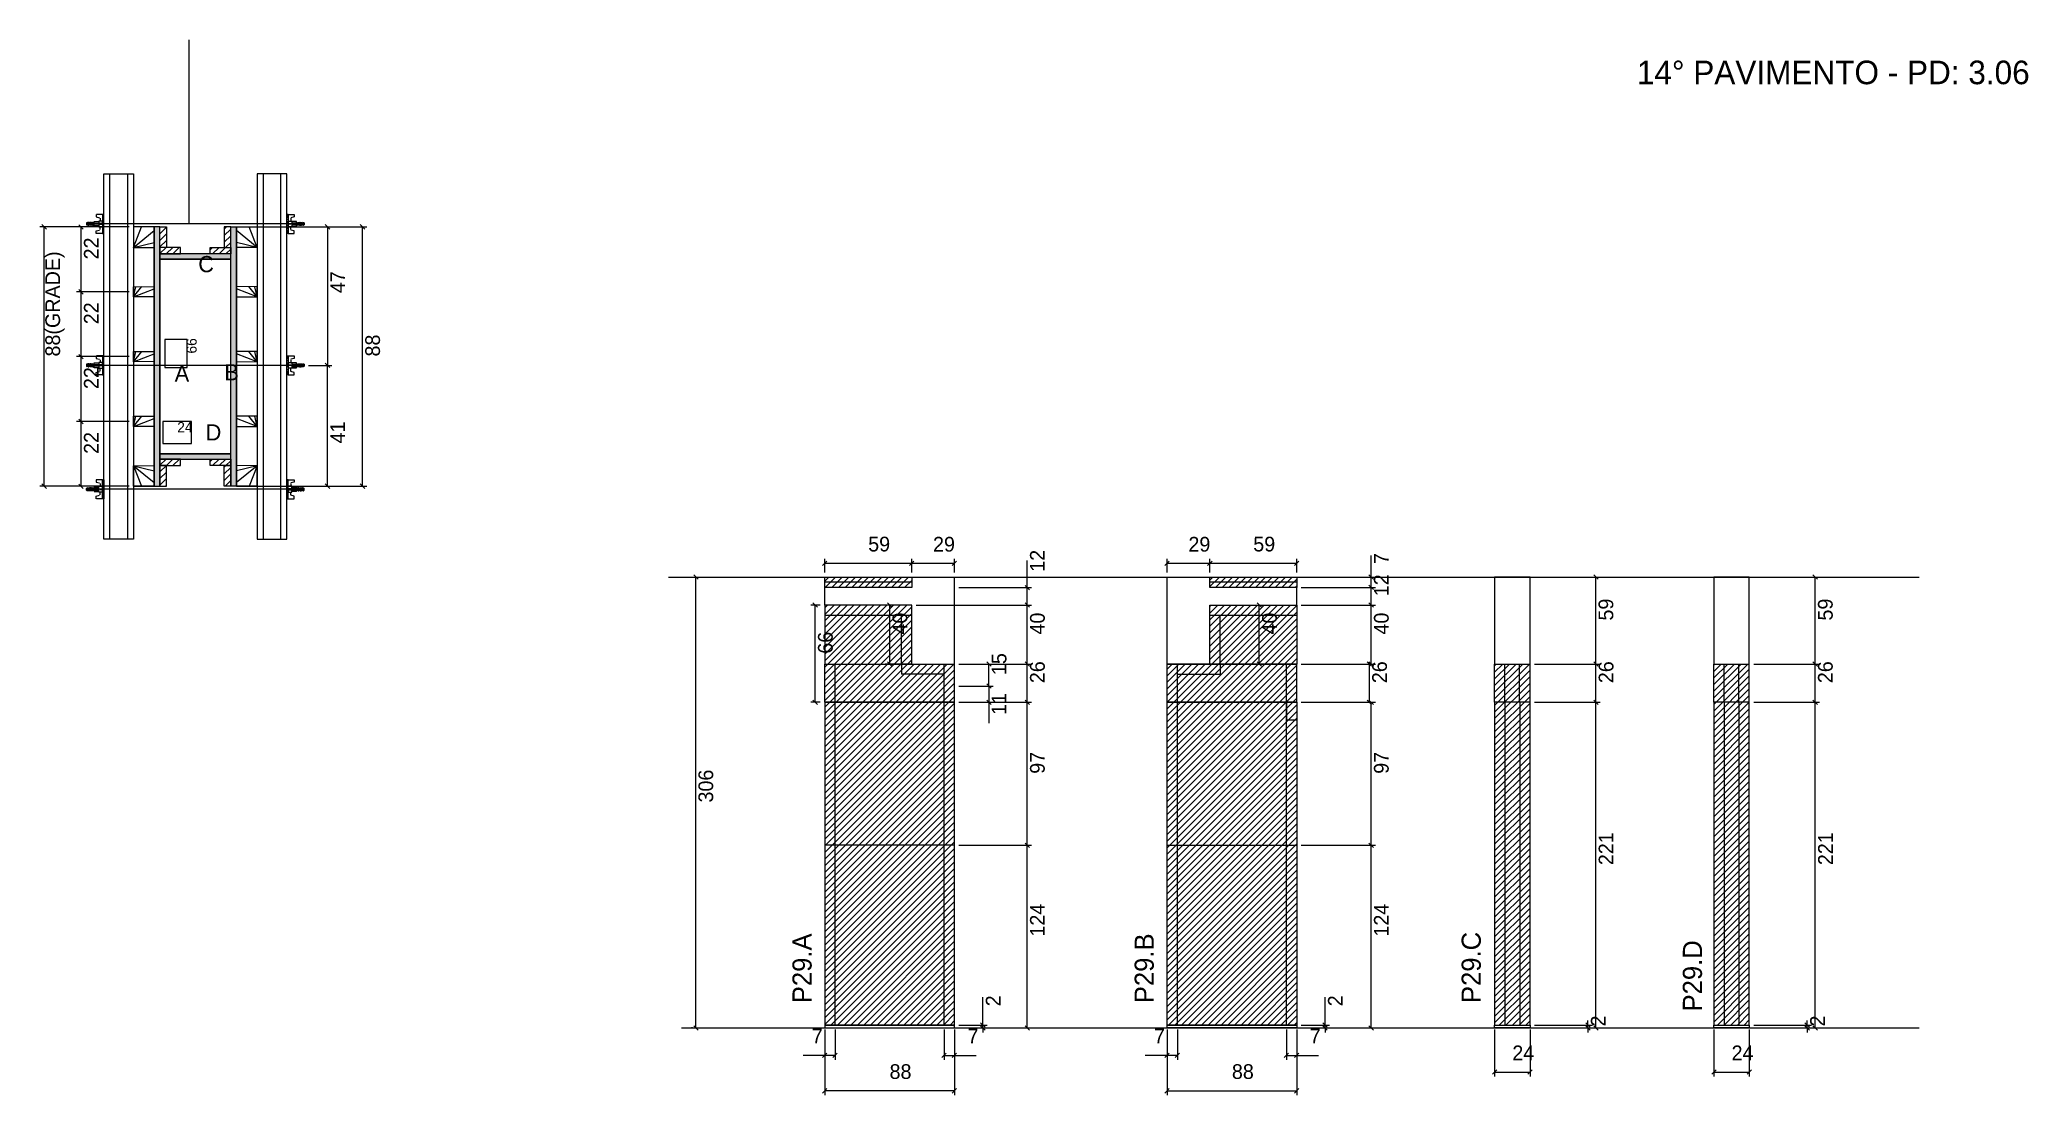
# Model space of a CAD drawing. Header units: metres. Extents: x 5769 to 7118, y 2796 to 3513.
import ezdxf

# ---------------------------------------------------------------- set-up
doc = ezdxf.new("R2010")
doc.units = ezdxf.units.M
for name, color, linetype in [('CHAPA', 7, 'Continuous'), ('COTA', 7, 'Continuous'), ('Hachura', 7, 'Continuous'), ('Madeira', 7, 'Continuous'), ('NIVEL 2° PAV.', 7, 'Continuous'), ('NOMENCLATURA', 7, 'Continuous'), ('Nível', 7, 'Continuous'), ('Painéis', 7, 'Continuous'), ('Perfil Metálico', 7, 'Continuous'), ('SARR_2.2x7', 7, 'Continuous'), ('SARRAFO', 7, 'Continuous'), ('Texto Seção', 7, 'Continuous'), ('TEXTO_GERAL', 7, 'Continuous')]:
    doc.layers.add(name, color=color, linetype=linetype)

msp = doc.modelspace()

# ---------------------------------------------------------------- texts
at = {"layer": 'COTA', "color": 241, "lineweight": 25}
for s, p in [('22', (5808.9, 3363.5)), ('88(GRADE)', (5782.7, 3297.6)), ('47', (5976.1, 3340.6)), ('22', (5808.9, 3319.5)), ('88', (5999.8, 3297.6)), ('22', (5808.9, 3275.5)), ('41', (5976.1, 3238.6)), ('22', (5808.9, 3231.5))]:
    msp.add_text(s, height=10, rotation=90, dxfattribs=at).set_placement(p)
at = {"layer": 'COTA', "color": 1, "lineweight": 25}
msp.add_text('66', height=7, rotation=90, dxfattribs=at).set_placement((5875.4, 3299.6))
msp.add_text('24', height=7, dxfattribs=at).set_placement((5862.2, 3246.1))
at = {"layer": 'COTA', "color": 240, "lineweight": 25}
for s, p in [('59', (6331.1, 3165.3)), ('29', (6375.1, 3165.2)), ('29', (6548.4, 3165.2)), ('59', (6592.4, 3165.3)), ('7', (6292.8, 2831.4)), ('7', (6398.5, 2831.4)), ('7', (6525, 2831.4)), ('7', (6630.7, 2831.4)), ('24', (6768.2, 2820)), ('24', (6917, 2820)), ('88', (6345.6, 2807.3)), ('88', (6577.9, 2807.3))]:
    msp.add_text(s, height=10, dxfattribs=at).set_placement(p)
for s, p in [('12', (6450.9, 3151.5)), ('7', (6684.3, 3156.7)), ('12', (6684.3, 3134.9)), ('59', (6836.7, 3118.4)), ('59', (6985.6, 3118.4)), ('40', (6357.6, 3108.9)), ('40', (6450.9, 3108.9)), ('40', (6608.4, 3108.9)), ('40', (6684.3, 3108.9)), ('66', (6307, 3095.9)), ('97', (6450.9, 3014.4)), ('97', (6684.3, 3014.4)), ('221', (6836.8, 2952.4)), ('221', (6985.7, 2952.4)), ('124', (6450.9, 2903.9)), ('124', (6684.3, 2903.9)), ('2', (6420.9, 2856.6)), ('2', (6653.1, 2856.6)), ('2', (6831.5, 2842.9)), ('2', (6980.3, 2842.9))]:
    msp.add_text(s, height=10, rotation=90, dxfattribs=at).set_placement(p)
at = {"layer": 'NIVEL 2° PAV.', "color": 240, "lineweight": 25}
msp.add_text('306', height=10, rotation=90, dxfattribs=at).set_placement((6225.9, 2994.9))
at = {"layer": 'NOMENCLATURA', "color": 2, "lineweight": 25}
msp.add_text('14° PAVIMENTO - PD: 3.06', height=16, dxfattribs=at).set_placement((6852.7, 3482.4))
at = {"layer": 'Painéis', "color": 240, "lineweight": 25}
for s, p in [('15', (6424.9, 3081.4)), ('26', (6450.9, 3075.9)), ('26', (6683.1, 3075.9)), ('26', (6836.8, 3075.9)), ('26', (6985.6, 3075.9)), ('11', (6424.9, 3054.3))]:
    msp.add_text(s, height=10, rotation=90, dxfattribs=at).set_placement(p)
at = {"layer": 'Texto Seção', "color": 7, "lineweight": 15}
for s, p in [('P29.A', (6292.7, 2858.7)), ('P29.B', (6524.9, 2858.7)), ('P29.C', (6746.8, 2858.8)), ('P29.D', (6896.9, 2853.1))]:
    msp.add_text(s, height=13, rotation=90, dxfattribs=at).set_placement(p)
at = {"layer": 'TEXTO_GERAL', "color": 7, "lineweight": 25}
for s, p in [('C', (5876.5, 3354.8)), ('A', (5860.5, 3280.6)), ('B', (5894.2, 3281.4)), ('D', (5881.5, 3240.6))]:
    msp.add_text(s, height=11, dxfattribs=at).set_placement(p)

# ---------------------------------------------------------------- hatches: boundary and pattern name
at = {"layer": 'COTA'}
h = msp.add_hatch(dxfattribs=at)
h.set_pattern_fill('AR-CONC')
h.paths.add_polyline_path([(6756.2, 3088.9), (6780.2, 3088.9), (6780.2, 3147.9), (6756.2, 3147.9), (6756.2, 3088.9)])
h = msp.add_hatch(dxfattribs=at)
h.set_pattern_fill('AR-CONC')
h.paths.add_polyline_path([(6905, 3088.9), (6929, 3088.9), (6929, 3147.9), (6905, 3147.9), (6905, 3088.9)])
at = {"layer": 'Hachura'}
h = msp.add_hatch(color=7, dxfattribs=at)
h.dxf.hatch_style = 1
h.paths.add_polyline_path([(5850.5, 3385.6), (5846.5, 3385.6), (5846.5, 3209.6), (5850.5, 3209.6), (5850.5, 3385.6)])
h = msp.add_hatch(dxfattribs=at)
h.set_pattern_fill('ANSI31')
h.paths.add_polyline_path([(5850.5, 3371.6), (5854.9, 3371.6), (5854.9, 3385.6), (5850.5, 3385.6), (5850.5, 3371.6)])
h = msp.add_hatch(dxfattribs=at)
h.set_pattern_fill('ANSI31')
h.paths.add_polyline_path([(5898.5, 3371.6), (5894.1, 3371.6), (5894.1, 3385.6), (5898.5, 3385.6), (5898.5, 3371.6)])
h = msp.add_hatch(color=7, dxfattribs=at)
h.dxf.hatch_style = 1
h.paths.add_polyline_path([(5898.5, 3385.6), (5902.5, 3385.6), (5902.5, 3209.6), (5898.5, 3209.6), (5898.5, 3385.6)])
h = msp.add_hatch(dxfattribs=at)
h.set_pattern_fill('ANSI31')
h.paths.add_polyline_path([(5850.5, 3367.2), (5850.5, 3371.6), (5864.5, 3371.6), (5864.5, 3367.2), (5850.5, 3367.2)])
h = msp.add_hatch(color=7, dxfattribs=at)
h.dxf.hatch_style = 1
h.paths.add_polyline_path([(5898.5, 3363.6), (5898.5, 3367.2), (5850.5, 3367.2), (5850.5, 3363.6), (5898.5, 3363.6)])
h = msp.add_hatch(color=7, dxfattribs=at)
h.dxf.hatch_style = 1
h.paths.add_polyline_path([(5898.5, 3363.6), (5898.5, 3367.2), (5850.5, 3367.2), (5850.5, 3363.6), (5898.5, 3363.6)])
h = msp.add_hatch(dxfattribs=at)
h.set_pattern_fill('ANSI31')
h.paths.add_polyline_path([(5898.5, 3367.2), (5898.5, 3371.6), (5884.5, 3371.6), (5884.5, 3367.2), (5898.5, 3367.2)])
h = msp.add_hatch(color=7, dxfattribs=at)
h.dxf.hatch_style = 1
h.paths.add_polyline_path([(5898.5, 3228), (5898.5, 3231.6), (5850.5, 3231.6), (5850.5, 3228), (5898.5, 3228)])
h = msp.add_hatch(color=7, dxfattribs=at)
h.dxf.hatch_style = 1
h.paths.add_polyline_path([(5898.5, 3228), (5898.5, 3231.6), (5850.5, 3231.6), (5850.5, 3228), (5898.5, 3228)])
h = msp.add_hatch(dxfattribs=at)
h.set_pattern_fill('ANSI31')
h.paths.add_polyline_path([(5850.5, 3223.6), (5850.5, 3228), (5864.5, 3228), (5864.5, 3223.6), (5850.5, 3223.6)])
h = msp.add_hatch(dxfattribs=at)
h.set_pattern_fill('ANSI31')
h.paths.add_polyline_path([(5898.5, 3223.6), (5898.5, 3228), (5884.5, 3228), (5884.5, 3223.6), (5898.5, 3223.6)])
h = msp.add_hatch(dxfattribs=at)
h.set_pattern_fill('ANSI31')
h.paths.add_polyline_path([(5850.5, 3223.6), (5854.9, 3223.6), (5854.9, 3209.6), (5850.5, 3209.6), (5850.5, 3223.6)])
h = msp.add_hatch(dxfattribs=at)
h.set_pattern_fill('ANSI31')
h.paths.add_polyline_path([(5898.5, 3223.6), (5894.1, 3223.6), (5894.1, 3209.6), (5898.5, 3209.6), (5898.5, 3223.6)])
h = msp.add_hatch(dxfattribs=at)
h.set_pattern_fill('ANSI31')
h.paths.add_polyline_path([(6360.6, 3140.9), (6360.6, 3147.9), (6301.6, 3147.9), (6301.6, 3140.9), (6360.6, 3140.9)])
h.paths.add_polyline_path([(6389.6, 3088.9), (6360.6, 3088.9), (6360.6, 3128.9), (6301.6, 3128.9), (6301.6, 2843.9), (6389.6, 2843.9), (6389.6, 3088.9)])
h = msp.add_hatch(dxfattribs=at)
h.set_pattern_fill('ANSI31')
h.paths.add_polyline_path([(6562.9, 3147.9), (6562.9, 3140.9), (6621.9, 3140.9), (6621.9, 3147.9), (6562.9, 3147.9)])
h.paths.add_polyline_path([(6562.9, 3088.9), (6533.9, 3088.9), (6533.9, 2843.9), (6621.9, 2843.9), (6621.9, 3128.9), (6562.9, 3128.9), (6562.9, 3088.9)])
h = msp.add_hatch(dxfattribs=at)
h.set_pattern_fill('ANSI31')
h.paths.add_polyline_path([(6780.2, 3088.9), (6756.2, 3088.9), (6756.2, 2843.9), (6780.2, 2843.9), (6780.2, 3088.9)])
h = msp.add_hatch(dxfattribs=at)
h.set_pattern_fill('ANSI31')
h.paths.add_polyline_path([(6929, 3088.9), (6905, 3088.9), (6905, 2843.9), (6929, 2843.9), (6929, 3088.9)])

# ---------------------------------------------------------------- linework, layer by layer
at = {"layer": 'CHAPA', "color": 1, "lineweight": 25}
for points in [[(5850.5, 3385.6), (5846.5, 3385.6), (5846.5, 3209.6), (5850.5, 3209.6)], [(5850.5, 3385.6), (5846.5, 3385.6), (5846.5, 3209.6), (5850.5, 3209.6)], [(5898.5, 3385.6), (5902.5, 3385.6), (5902.5, 3209.6), (5898.5, 3209.6)], [(5898.5, 3385.6), (5902.5, 3385.6), (5902.5, 3209.6), (5898.5, 3209.6)], [(5898.5, 3363.6), (5898.5, 3367.2), (5850.5, 3367.2), (5850.5, 3363.6)], [(5898.5, 3363.6), (5898.5, 3367.2), (5850.5, 3367.2), (5850.5, 3363.6)], [(5898.5, 3228), (5898.5, 3231.6), (5850.5, 3231.6), (5850.5, 3228)], [(5898.5, 3228), (5898.5, 3231.6), (5850.5, 3231.6), (5850.5, 3228)]]:
    msp.add_lwpolyline(points, close=True, dxfattribs=at)
at = {"layer": 'COTA', "color": 0, "lineweight": 25}
for p, q in [((5773.4, 3384.1), (5770.4, 3387.1)), ((5798.4, 3384), (5795.4, 3387)), ((5965.7, 3384.1), (5962.7, 3387.1)), ((5989.4, 3384.1), (5986.4, 3387.1)), ((5795.4, 3343), (5798.4, 3340)), ((5798.4, 3340), (5795.4, 3343)), ((5795.4, 3299), (5798.4, 3296)), ((5798.4, 3296), (5795.4, 3299)), ((5965.7, 3290.1), (5962.7, 3293.1)), ((5962.7, 3293.1), (5965.7, 3290.1)), ((5795.4, 3255), (5798.4, 3252)), ((5798.4, 3252), (5795.4, 3255)), ((5770.4, 3211.1), (5773.4, 3208.1)), ((5795.4, 3211), (5798.4, 3208)), ((5962.7, 3211.1), (5965.7, 3208.1)), ((5986.4, 3211.1), (5989.4, 3208.1)), ((6303.1, 3158.7), (6300.1, 3155.7)), ((6359.1, 3155.7), (6362.1, 3158.7)), ((6362.1, 3158.7), (6359.1, 3155.7)), ((6388.1, 3155.7), (6391.1, 3158.7)), ((6535.4, 3158.7), (6532.4, 3155.7)), ((6561.4, 3155.7), (6564.4, 3158.7)), ((6564.4, 3158.7), (6561.4, 3155.7)), ((6620.4, 3155.7), (6623.4, 3158.7)), ((6673.9, 3146.4), (6670.9, 3149.4)), ((6826.4, 3146.4), (6823.4, 3149.4)), ((6975.2, 3146.4), (6972.2, 3149.4)), ((6440.5, 3139.3), (6437.5, 3142.3)), ((6673.9, 3139.4), (6670.9, 3142.4)), ((6670.9, 3142.4), (6673.9, 3139.4)), ((6296.6, 3127.4), (6293.6, 3130.4)), ((6347.2, 3127.4), (6344.2, 3130.4)), ((6440.5, 3127.4), (6437.5, 3130.4)), ((6437.5, 3130.4), (6440.5, 3127.4)), ((6598, 3127.4), (6595, 3130.4)), ((6673.9, 3127.4), (6670.9, 3130.4)), ((6670.9, 3130.4), (6673.9, 3127.4)), ((6344.2, 3090.4), (6347.2, 3087.4)), ((6437.5, 3090.4), (6440.5, 3087.4)), ((6595, 3090.4), (6598, 3087.4)), ((6670.9, 3090.4), (6673.9, 3087.4)), ((6823.4, 3090.4), (6826.4, 3087.4)), ((6972.2, 3090.4), (6975.2, 3087.4)), ((6293.6, 3064.4), (6296.6, 3061.4)), ((6440.5, 3061.4), (6437.5, 3064.4)), ((6673.9, 3061.4), (6670.9, 3064.4)), ((6826.4, 3061.4), (6823.4, 3064.4)), ((6975.2, 3061.4), (6972.2, 3064.4)), ((6437.5, 2967.4), (6440.5, 2964.4)), ((6440.5, 2964.4), (6437.5, 2967.4)), ((6670.9, 2967.4), (6673.9, 2964.4)), ((6673.9, 2964.4), (6670.9, 2967.4)), ((6407.4, 2845.4), (6410.4, 2842.4)), ((6410.4, 2840.4), (6407.4, 2843.4)), ((6437.5, 2843.4), (6440.5, 2840.4)), ((6639.6, 2845.4), (6642.6, 2842.4)), ((6642.6, 2840.4), (6639.6, 2843.4)), ((6670.9, 2843.4), (6673.9, 2840.4)), ((6818, 2845.4), (6821, 2842.4)), ((6821, 2840.4), (6818, 2843.4)), ((6823.4, 2843.4), (6826.4, 2840.4)), ((6966.8, 2845.4), (6969.8, 2842.4)), ((6969.8, 2840.4), (6966.8, 2843.4)), ((6972.2, 2843.4), (6975.2, 2840.4)), ((6303.1, 2824.8), (6300.1, 2821.8)), ((6307.1, 2821.8), (6310.1, 2824.8)), ((6384.1, 2824.8), (6381.1, 2821.8)), ((6388.1, 2821.8), (6391.1, 2824.8)), ((6535.4, 2824.8), (6532.4, 2821.8)), ((6539.4, 2821.8), (6542.4, 2824.8)), ((6616.4, 2824.8), (6613.4, 2821.8)), ((6620.4, 2821.8), (6623.4, 2824.8)), ((6757.7, 2813.5), (6754.7, 2810.5)), ((6778.7, 2810.5), (6781.7, 2813.5)), ((6906.5, 2813.5), (6903.5, 2810.5)), ((6927.5, 2810.5), (6930.5, 2813.5)), ((6303.1, 2800.7), (6300.1, 2797.7)), ((6388.1, 2797.7), (6391.1, 2800.7)), ((6535.4, 2800.7), (6532.4, 2797.7)), ((6620.4, 2797.7), (6623.4, 2800.7))]:
    msp.add_line(p, q, dxfattribs=at)
at = {"layer": 'COTA', "color": 241, "lineweight": 25}
for p, q in [((5829.5, 3385.6), (5768.9, 3385.6)), ((5771.9, 3209.6), (5771.9, 3385.6)), ((5829.5, 3385.5), (5793.9, 3385.5)), ((5796.9, 3385.5), (5796.9, 3341.5)), ((5905.5, 3385.6), (5990.9, 3385.6)), ((5939.5, 3385.6), (5967.2, 3385.6)), ((5964.2, 3385.6), (5964.2, 3291.6)), ((5987.9, 3209.6), (5987.9, 3385.6)), ((5829.5, 3341.5), (5793.9, 3341.5)), ((5829.5, 3341.5), (5793.9, 3341.5)), ((5796.9, 3341.5), (5796.9, 3297.5)), ((5829.5, 3297.5), (5793.9, 3297.5)), ((5829.5, 3297.5), (5793.9, 3297.5)), ((5796.9, 3297.5), (5796.9, 3253.5)), ((5951.3, 3291.6), (5967.2, 3291.6)), ((5951.3, 3291.6), (5967.2, 3291.6)), ((5964.2, 3209.6), (5964.2, 3291.6)), ((5829.5, 3253.5), (5793.9, 3253.5)), ((5829.5, 3253.5), (5793.9, 3253.5)), ((5796.9, 3253.5), (5796.9, 3209.5)), ((5829.5, 3209.6), (5768.9, 3209.6)), ((5829.5, 3209.5), (5793.9, 3209.5)), ((5905.5, 3209.6), (5990.9, 3209.6)), ((5939.5, 3209.6), (5967.2, 3209.6)), ((6360.6, 3147.9), (6389.6, 3147.9)), ((6389.6, 3088.9), (6389.6, 3147.9)), ((6533.9, 3088.9), (6533.9, 3147.9)), ((6533.9, 3147.9), (6562.9, 3147.9)), ((6301.6, 3128.9), (6301.6, 3140.9)), ((6621.9, 3128.9), (6621.9, 3140.9))]:
    msp.add_line(p, q, dxfattribs=at)
at = {"layer": 'COTA', "color": 180, "lineweight": 25}
for p, q in [((5868.9, 3309.1), (5853.9, 3309.1)), ((5853.9, 3309.1), (5853.9, 3290.1)), ((5868.9, 3290.1), (5868.9, 3309.1)), ((5853.9, 3290.1), (5868.9, 3290.1)), ((5872, 3253.6), (5852.4, 3253.6)), ((5852.4, 3253.6), (5852.4, 3238.6)), ((5872, 3238.6), (5872, 3253.6)), ((5852.4, 3238.6), (5872, 3238.6))]:
    msp.add_line(p, q, dxfattribs=at)
at = {"layer": 'COTA', "color": 4, "lineweight": 25}
for p, q in [((6301.6, 3150.9), (6301.6, 3160.2)), ((6360.6, 3150.9), (6360.6, 3160.2)), ((6360.6, 3150.9), (6360.6, 3160.2)), ((6389.6, 3150.9), (6389.6, 3160.2)), ((6439, 3140.8), (6439, 3159.1)), ((6533.9, 3150.9), (6533.9, 3160.2)), ((6562.9, 3150.9), (6562.9, 3160.2)), ((6562.9, 3150.9), (6562.9, 3160.2)), ((6621.9, 3150.9), (6621.9, 3160.2)), ((6672.4, 3147.9), (6672.4, 3162.6)), ((6360.6, 3157.2), (6301.6, 3157.2)), ((6389.6, 3157.2), (6360.6, 3157.2)), ((6562.9, 3157.2), (6533.9, 3157.2)), ((6621.9, 3157.2), (6562.9, 3157.2)), ((6624.9, 3147.9), (6675.4, 3147.9)), ((6672.4, 3140.9), (6672.4, 3147.9)), ((6783.2, 3147.9), (6827.9, 3147.9)), ((6824.9, 3088.9), (6824.9, 3147.9)), ((6932, 3147.9), (6976.7, 3147.9)), ((6973.7, 3088.9), (6973.7, 3147.9)), ((6392.6, 3140.8), (6442, 3140.8)), ((6439, 3128.9), (6439, 3140.8)), ((6624.9, 3140.9), (6675.4, 3140.9)), ((6624.9, 3140.9), (6675.4, 3140.9)), ((6672.4, 3128.9), (6672.4, 3140.9)), ((6298.6, 3128.9), (6292.1, 3128.9)), ((6295.1, 3062.9), (6295.1, 3128.9)), ((6357.6, 3128.9), (6342.7, 3128.9)), ((6345.7, 3088.9), (6345.7, 3128.9)), ((6363.6, 3128.9), (6442, 3128.9)), ((6363.6, 3128.9), (6442, 3128.9)), ((6439, 3088.9), (6439, 3128.9)), ((6565.9, 3128.9), (6599.5, 3128.9)), ((6596.5, 3088.9), (6596.5, 3128.9)), ((6624.9, 3128.9), (6675.4, 3128.9)), ((6624.9, 3128.9), (6675.4, 3128.9)), ((6672.4, 3088.9), (6672.4, 3128.9)), ((6357.6, 3088.9), (6342.7, 3088.9)), ((6392.6, 3088.9), (6442, 3088.9)), ((6565.9, 3088.9), (6599.5, 3088.9)), ((6624.9, 3088.9), (6675.4, 3088.9)), ((6783.2, 3088.9), (6827.9, 3088.9)), ((6932, 3088.9), (6976.7, 3088.9)), ((6298.6, 3062.9), (6292.1, 3062.9)), ((6392.6, 3062.9), (6442, 3062.9)), ((6439, 2965.9), (6439, 3062.9)), ((6624.9, 3062.9), (6675.4, 3062.9)), ((6672.4, 2965.9), (6672.4, 3062.9)), ((6783.2, 3062.9), (6827.9, 3062.9)), ((6824.9, 2841.9), (6824.9, 3062.9)), ((6932, 3062.9), (6976.7, 3062.9)), ((6973.7, 2841.9), (6973.7, 3062.9)), ((6392.6, 2965.9), (6442, 2965.9)), ((6392.6, 2965.9), (6442, 2965.9)), ((6439, 2841.9), (6439, 2965.9)), ((6624.9, 2965.9), (6675.4, 2965.9)), ((6624.9, 2965.9), (6675.4, 2965.9)), ((6672.4, 2841.9), (6672.4, 2965.9)), ((6408.9, 2843.9), (6408.9, 2862.7)), ((6641.1, 2843.9), (6641.1, 2862.7)), ((6301.6, 2840.9), (6301.6, 2796.2)), ((6301.6, 2838.9), (6301.6, 2820.3)), ((6308.6, 2840.9), (6308.6, 2820.3)), ((6382.6, 2840.9), (6382.6, 2820.3)), ((6389.6, 2840.9), (6389.6, 2796.2)), ((6389.6, 2838.9), (6389.6, 2820.3)), ((6392.6, 2843.9), (6411.9, 2843.9)), ((6392.6, 2841.9), (6411.9, 2841.9)), ((6392.6, 2841.9), (6442, 2841.9)), ((6408.9, 2841.9), (6408.9, 2843.9)), ((6408.9, 2841.9), (6408.9, 2838.9)), ((6533.9, 2840.9), (6533.9, 2796.2)), ((6533.9, 2838.9), (6533.9, 2820.3)), ((6540.9, 2840.9), (6540.9, 2820.3)), ((6614.9, 2840.9), (6614.9, 2820.3)), ((6621.9, 2840.9), (6621.9, 2796.2)), ((6621.9, 2838.9), (6621.9, 2820.3)), ((6624.9, 2843.9), (6644.1, 2843.9)), ((6624.9, 2841.9), (6644.1, 2841.9)), ((6624.9, 2841.9), (6675.4, 2841.9)), ((6641.1, 2841.9), (6641.1, 2843.9)), ((6641.1, 2841.9), (6641.1, 2838.9)), ((6756.2, 2840.9), (6756.2, 2809)), ((6780.2, 2840.9), (6780.2, 2809)), ((6783.2, 2843.9), (6822.5, 2843.9)), ((6783.2, 2841.9), (6822.5, 2841.9)), ((6783.2, 2841.9), (6827.9, 2841.9)), ((6819.5, 2843.9), (6819.5, 2846.9)), ((6819.5, 2841.9), (6819.5, 2843.9)), ((6819.5, 2841.9), (6819.5, 2838.9)), ((6905, 2840.9), (6905, 2809)), ((6929, 2840.9), (6929, 2809)), ((6932, 2843.9), (6971.3, 2843.9)), ((6932, 2841.9), (6971.3, 2841.9)), ((6932, 2841.9), (6976.7, 2841.9)), ((6968.3, 2843.9), (6968.3, 2846.9)), ((6968.3, 2841.9), (6968.3, 2843.9)), ((6968.3, 2841.9), (6968.3, 2838.9)), ((6301.6, 2823.3), (6286.9, 2823.3)), ((6308.6, 2823.3), (6301.6, 2823.3)), ((6382.6, 2823.3), (6389.6, 2823.3)), ((6389.6, 2823.3), (6404.4, 2823.3)), ((6533.9, 2823.3), (6519.1, 2823.3)), ((6540.9, 2823.3), (6533.9, 2823.3)), ((6614.9, 2823.3), (6621.9, 2823.3)), ((6621.9, 2823.3), (6636.6, 2823.3)), ((6756.2, 2812), (6780.2, 2812)), ((6905, 2812), (6929, 2812)), ((6389.6, 2799.2), (6301.6, 2799.2)), ((6533.9, 2799.2), (6621.9, 2799.2))]:
    msp.add_line(p, q, dxfattribs=at)
at = {"layer": 'COTA', "color": 241, "lineweight": 25}
for points in [[(6780.2, 3088.9), (6780.2, 3147.9), (6756.2, 3147.9), (6756.2, 3088.9)], [(6929, 3088.9), (6929, 3147.9), (6905, 3147.9), (6905, 3088.9)]]:
    msp.add_lwpolyline(points, dxfattribs=at)
at = {"layer": 'Hachura', "color": 0, "lineweight": 9}
for p, q in [((5801, 3388.6), (5800.7, 3388.3)), ((5800.7, 3388.3), (5800.7, 3387)), ((5801, 3386.7), (5800.7, 3387)), ((5801.3, 3388.6), (5801, 3388.6)), ((5801, 3386.7), (5801, 3388.6)), ((5801.7, 3386.7), (5801, 3388)), ((5801.6, 3386.6), (5801, 3387.7)), ((5801, 3387.2), (5801.3, 3386.5)), ((5801, 3386.9), (5801.1, 3386.7)), ((5801.3, 3388.6), (5802.3, 3386.7)), ((5801.3, 3388.6), (5802.3, 3386.7)), ((5801.4, 3388.7), (5802.5, 3386.5)), ((5802.7, 3386.6), (5801.7, 3388.7)), ((5802.5, 3388.6), (5801.8, 3388.6)), ((5802.8, 3386.7), (5801.8, 3388.6)), ((5802.5, 3388.6), (5803.5, 3386.7)), ((5802.6, 3388.7), (5803.7, 3386.5)), ((5803.9, 3386.6), (5802.8, 3388.7)), ((5803.7, 3388.6), (5803, 3388.6)), ((5804, 3386.7), (5803, 3388.6)), ((5803.2, 3388.6), (5803, 3388.6)), ((5803.7, 3388.7), (5804.8, 3386.5)), ((5803.7, 3388.6), (5804.6, 3386.7)), ((5805.1, 3386.6), (5804, 3388.7)), ((5804.8, 3388.6), (5804.2, 3388.6)), ((5805.1, 3386.7), (5804.2, 3388.6)), ((5804.8, 3388.6), (5805.8, 3386.7)), ((5805.8, 3387.4), (5805.1, 3388.7)), ((5805.8, 3387.7), (5805.3, 3388.6)), ((5805.8, 3388.6), (5805.3, 3388.6)), ((5805.8, 3385.9), (5805.8, 3389.2)), ((5805.8, 3385.9), (5805.8, 3389.2)), ((5805.8, 3389.2), (5809, 3389.2)), ((5805.8, 3388.2), (5809, 3388.2)), ((5807.3, 3394), (5807.3, 3392.3)), ((5807.3, 3392.3), (5809.5, 3391.8)), ((5812.5, 3394), (5807.4, 3394)), ((5809, 3389.5), (5809, 3385.6)), ((5811.6, 3389.5), (5809, 3389.5)), ((5811.6, 3387.9), (5809.6, 3387.9)), ((5809.6, 3387.4), (5811.6, 3387.4)), ((5809.8, 3391.4), (5809.8, 3389.5)), ((5811.6, 3394), (5811.6, 3381.1)), ((5811.6, 3394), (5811.6, 3388.9)), ((5811.6, 3393.9), (5812.5, 3393.9)), ((5811.6, 3393.7), (5812.5, 3393.7)), ((5811.6, 3393.3), (5812.5, 3393.3)), ((5811.6, 3392.9), (5812.5, 3392.9)), ((5811.6, 3392), (5812.5, 3392)), ((5811.6, 3390.6), (5812.5, 3390.6)), ((5811.6, 3387.6), (5811.6, 3389.5)), ((5811.6, 3388.9), (5811.6, 3388.2)), ((5811.6, 3387.6), (5812.5, 3387.6)), ((5811.9, 3388.5), (5811.7, 3388.5)), ((5812.3, 3388.5), (5811.9, 3388.5)), ((5812.5, 3381.1), (5812.5, 3394)), ((5812.5, 3382.1), (5812.5, 3389.9)), ((5936.5, 3381.1), (5936.5, 3394)), ((5936.5, 3394), (5941.6, 3394)), ((5937.4, 3393.9), (5936.5, 3393.9)), ((5937.4, 3393.7), (5936.5, 3393.7)), ((5937.4, 3393.3), (5936.5, 3393.3)), ((5937.4, 3392.9), (5936.5, 3392.9)), ((5937.4, 3392), (5936.5, 3392)), ((5937.4, 3390.6), (5936.5, 3390.6)), ((5936.5, 3382.1), (5936.5, 3389.9)), ((5937.4, 3387.6), (5936.5, 3387.6)), ((5936.6, 3388.5), (5937.1, 3388.5)), ((5937.1, 3388.5), (5937.3, 3388.5)), ((5937.4, 3394), (5937.4, 3381.1)), ((5937.4, 3394), (5937.4, 3388.9)), ((5937.4, 3387.6), (5937.4, 3389.5)), ((5937.4, 3389.5), (5940, 3389.5)), ((5937.4, 3388.9), (5937.4, 3388.2)), ((5937.4, 3387.9), (5939.4, 3387.9)), ((5939.4, 3387.4), (5937.4, 3387.4)), ((5939.2, 3391.4), (5939.2, 3389.5)), ((5941.6, 3392.3), (5939.4, 3391.8)), ((5940, 3389.5), (5940, 3385.6)), ((5943.2, 3389.2), (5940, 3389.2)), ((5943.2, 3388.2), (5940, 3388.2)), ((5941.6, 3394), (5941.6, 3392.3)), ((5943.1, 3385.9), (5943.1, 3389.2)), ((5943.2, 3385.9), (5943.2, 3389.2)), ((5943.2, 3387.4), (5943.8, 3388.7)), ((5944.2, 3388.6), (5943.2, 3386.7)), ((5943.2, 3387.7), (5943.6, 3388.6)), ((5943.2, 3388.6), (5943.6, 3388.6)), ((5943.8, 3386.7), (5944.8, 3388.6)), ((5943.9, 3386.6), (5945, 3388.7)), ((5945.2, 3388.7), (5944.1, 3386.5)), ((5944.2, 3388.6), (5944.8, 3388.6)), ((5945.3, 3388.6), (5944.4, 3386.7)), ((5945, 3386.7), (5946, 3388.6)), ((5945.1, 3386.6), (5946.1, 3388.7)), ((5946.4, 3388.7), (5945.3, 3386.5)), ((5945.3, 3388.6), (5946, 3388.6)), ((5946.5, 3388.6), (5945.5, 3386.7)), ((5945.8, 3388.6), (5946, 3388.6)), ((5946.2, 3386.6), (5947.3, 3388.7)), ((5946.2, 3386.7), (5947.1, 3388.6)), ((5947.6, 3388.7), (5946.5, 3386.5)), ((5946.5, 3388.6), (5947.1, 3388.6)), ((5947.6, 3388.6), (5946.7, 3386.7)), ((5947.6, 3388.6), (5946.7, 3386.7)), ((5947.3, 3386.7), (5948, 3388)), ((5947.4, 3386.6), (5948, 3387.7)), ((5947.6, 3388.6), (5948, 3388.6)), ((5948, 3387.2), (5947.6, 3386.5)), ((5948, 3386.9), (5947.8, 3386.7)), ((5948, 3388.6), (5948.3, 3388.3)), ((5948, 3386.7), (5948, 3388.6)), ((5948, 3386.7), (5948.3, 3387)), ((5948.3, 3388.3), (5948.3, 3387)), ((5801.7, 3386.7), (5802.3, 3386.7)), ((5803.5, 3386.7), (5802.8, 3386.7)), ((5804.2, 3386.7), (5804, 3386.7)), ((5804.2, 3386.7), (5804.6, 3386.7)), ((5805.1, 3386.7), (5805.8, 3386.7)), ((5805.8, 3386.7), (5809, 3386.7)), ((5809, 3385.9), (5805.8, 3385.9)), ((5807.3, 3382.8), (5809.5, 3383.4)), ((5807.3, 3381.1), (5807.3, 3382.8)), ((5811.6, 3381.1), (5807.3, 3381.1)), ((5809, 3385.6), (5809, 3385.9)), ((5809, 3385.6), (5809, 3385.9)), ((5809, 3385.6), (5811.6, 3385.6)), ((5809.8, 3383.7), (5809.8, 3385.6)), ((5811.6, 3384.5), (5812.5, 3384.5)), ((5811.6, 3383.1), (5812.5, 3383.1)), ((5811.6, 3382.3), (5812.5, 3382.3)), ((5811.6, 3381.8), (5812.5, 3381.8)), ((5811.6, 3381.5), (5812.5, 3381.5)), ((5811.6, 3381.3), (5812.5, 3381.3)), ((5811.6, 3381.1), (5812.5, 3381.1)), ((5811.7, 3386.6), (5812.1, 3386.6)), ((5937.4, 3384.5), (5936.5, 3384.5)), ((5937.4, 3383.1), (5936.5, 3383.1)), ((5937.4, 3382.3), (5936.5, 3382.3)), ((5937.4, 3381.8), (5936.5, 3381.8)), ((5937.4, 3381.5), (5936.5, 3381.5)), ((5937.4, 3381.3), (5936.5, 3381.3)), ((5937.4, 3381.1), (5936.5, 3381.1)), ((5937.3, 3386.6), (5936.8, 3386.6)), ((5940, 3385.6), (5937.4, 3385.6)), ((5937.4, 3381.1), (5941.6, 3381.1)), ((5939.2, 3383.7), (5939.2, 3385.6)), ((5941.6, 3382.8), (5939.4, 3383.4)), ((5943.2, 3386.7), (5940, 3386.7)), ((5940, 3385.9), (5943.2, 3385.9)), ((5940, 3385.6), (5940, 3385.9)), ((5940, 3385.6), (5940, 3385.9)), ((5941.6, 3381.1), (5941.6, 3382.8)), ((5943.8, 3386.7), (5943.2, 3386.7)), ((5944.8, 3386.7), (5944.4, 3386.7)), ((5944.8, 3386.7), (5945, 3386.7)), ((5945.5, 3386.7), (5946.2, 3386.7)), ((5947.3, 3386.7), (5946.7, 3386.7)), ((5801, 3292.6), (5800.7, 3292.3)), ((5801.3, 3292.6), (5801, 3292.6)), ((5801, 3290.7), (5801, 3292.6)), ((5801.3, 3292.6), (5802.3, 3290.7)), ((5801.3, 3292.6), (5802.3, 3290.7)), ((5801.4, 3292.7), (5802.5, 3290.5)), ((5802.7, 3290.6), (5801.7, 3292.7)), ((5802.5, 3292.6), (5801.8, 3292.6)), ((5802.8, 3290.7), (5801.8, 3292.6)), ((5802.5, 3292.6), (5803.5, 3290.7)), ((5802.6, 3292.7), (5803.7, 3290.5)), ((5803.9, 3290.6), (5802.8, 3292.7)), ((5803.7, 3292.6), (5803, 3292.6)), ((5804, 3290.7), (5803, 3292.6)), ((5803.2, 3292.6), (5803, 3292.6)), ((5803.7, 3292.7), (5804.8, 3290.5)), ((5803.7, 3292.6), (5804.6, 3290.7)), ((5805.1, 3290.6), (5804, 3292.7)), ((5804.8, 3292.6), (5804.2, 3292.6)), ((5805.1, 3290.7), (5804.2, 3292.6)), ((5804.8, 3292.6), (5805.8, 3290.7)), ((5805.8, 3291.4), (5805.1, 3292.7)), ((5805.8, 3291.7), (5805.3, 3292.6)), ((5805.8, 3292.6), (5805.3, 3292.6)), ((5805.8, 3289.9), (5805.8, 3293.2)), ((5805.8, 3289.9), (5805.8, 3293.2)), ((5805.8, 3293.2), (5809, 3293.2)), ((5807.3, 3298), (5807.3, 3296.3)), ((5807.3, 3296.3), (5809.5, 3295.8)), ((5812.5, 3298), (5807.4, 3298)), ((5809, 3293.5), (5809, 3289.6)), ((5811.6, 3293.5), (5809, 3293.5)), ((5809.8, 3295.4), (5809.8, 3293.5)), ((5811.6, 3298), (5811.6, 3285.1)), ((5811.6, 3298), (5811.6, 3292.9)), ((5811.6, 3297.9), (5812.5, 3297.9)), ((5811.6, 3297.7), (5812.5, 3297.7)), ((5811.6, 3297.3), (5812.5, 3297.3)), ((5811.6, 3296.9), (5812.5, 3296.9)), ((5811.6, 3296), (5812.5, 3296)), ((5811.6, 3294.6), (5812.5, 3294.6)), ((5811.6, 3291.6), (5811.6, 3293.5)), ((5811.6, 3292.9), (5811.6, 3292.2)), ((5811.9, 3292.5), (5811.7, 3292.5)), ((5812.3, 3292.5), (5811.9, 3292.5)), ((5812.5, 3285.1), (5812.5, 3298)), ((5812.5, 3286.1), (5812.5, 3293.9)), ((5936.5, 3285.1), (5936.5, 3298)), ((5936.5, 3298), (5941.6, 3298)), ((5937.4, 3297.9), (5936.5, 3297.9)), ((5937.4, 3297.7), (5936.5, 3297.7)), ((5937.4, 3297.3), (5936.5, 3297.3)), ((5937.4, 3296.9), (5936.5, 3296.9)), ((5937.4, 3296), (5936.5, 3296)), ((5937.4, 3294.6), (5936.5, 3294.6)), ((5936.5, 3286.1), (5936.5, 3293.9)), ((5936.6, 3292.5), (5937.1, 3292.5)), ((5937.1, 3292.5), (5937.3, 3292.5)), ((5937.4, 3298), (5937.4, 3285.1)), ((5937.4, 3298), (5937.4, 3292.9)), ((5937.4, 3291.6), (5937.4, 3293.5)), ((5937.4, 3293.5), (5940, 3293.5)), ((5937.4, 3292.9), (5937.4, 3292.2)), ((5939.2, 3295.4), (5939.2, 3293.5)), ((5941.6, 3296.3), (5939.4, 3295.8)), ((5940, 3293.5), (5940, 3289.6)), ((5943.2, 3293.2), (5940, 3293.2)), ((5941.6, 3298), (5941.6, 3296.3)), ((5943.1, 3289.9), (5943.1, 3293.2)), ((5943.2, 3289.9), (5943.2, 3293.2)), ((5943.2, 3291.4), (5943.8, 3292.7)), ((5944.2, 3292.6), (5943.2, 3290.7)), ((5943.2, 3291.7), (5943.6, 3292.6)), ((5943.2, 3292.6), (5943.6, 3292.6)), ((5943.8, 3290.7), (5944.8, 3292.6)), ((5943.9, 3290.6), (5945, 3292.7)), ((5945.2, 3292.7), (5944.1, 3290.5)), ((5944.2, 3292.6), (5944.8, 3292.6)), ((5945.3, 3292.6), (5944.4, 3290.7)), ((5945, 3290.7), (5946, 3292.6)), ((5945.1, 3290.6), (5946.1, 3292.7)), ((5946.4, 3292.7), (5945.3, 3290.5)), ((5945.3, 3292.6), (5946, 3292.6)), ((5946.5, 3292.6), (5945.5, 3290.7)), ((5945.8, 3292.6), (5946, 3292.6)), ((5946.2, 3290.6), (5947.3, 3292.7)), ((5946.2, 3290.7), (5947.1, 3292.6)), ((5947.6, 3292.7), (5946.5, 3290.5)), ((5946.5, 3292.6), (5947.1, 3292.6)), ((5947.6, 3292.6), (5946.7, 3290.7)), ((5947.6, 3292.6), (5946.7, 3290.7)), ((5947.6, 3292.6), (5948, 3292.6)), ((5948, 3292.6), (5948.3, 3292.3)), ((5948, 3290.7), (5948, 3292.6)), ((5800.7, 3292.3), (5800.7, 3291)), ((5801, 3290.7), (5800.7, 3291)), ((5801.7, 3290.7), (5801, 3292)), ((5801.6, 3290.6), (5801, 3291.7)), ((5801, 3291.2), (5801.3, 3290.5)), ((5801, 3290.9), (5801.1, 3290.7)), ((5801.7, 3290.7), (5802.3, 3290.7)), ((5803.5, 3290.7), (5802.8, 3290.7)), ((5804.2, 3290.7), (5804, 3290.7)), ((5804.2, 3290.7), (5804.6, 3290.7)), ((5805.1, 3290.7), (5805.8, 3290.7)), ((5805.8, 3292.2), (5809, 3292.2)), ((5805.8, 3290.7), (5809, 3290.7)), ((5809, 3289.9), (5805.8, 3289.9)), ((5807.3, 3286.8), (5809.5, 3287.4)), ((5807.3, 3285.1), (5807.3, 3286.8)), ((5811.6, 3285.1), (5807.3, 3285.1)), ((5809, 3289.6), (5809, 3289.9)), ((5809, 3289.6), (5809, 3289.9)), ((5809, 3289.6), (5811.6, 3289.6)), ((5811.6, 3291.9), (5809.6, 3291.9)), ((5809.6, 3291.4), (5811.6, 3291.4)), ((5809.8, 3287.7), (5809.8, 3289.6)), ((5811.6, 3291.6), (5812.5, 3291.6)), ((5811.6, 3288.5), (5812.5, 3288.5)), ((5811.6, 3287.1), (5812.5, 3287.1)), ((5811.6, 3286.3), (5812.5, 3286.3)), ((5811.6, 3285.8), (5812.5, 3285.8)), ((5811.6, 3285.5), (5812.5, 3285.5)), ((5811.6, 3285.3), (5812.5, 3285.3)), ((5811.6, 3285.1), (5812.5, 3285.1)), ((5811.7, 3290.6), (5812.1, 3290.6)), ((5937.4, 3291.6), (5936.5, 3291.6)), ((5937.4, 3288.5), (5936.5, 3288.5)), ((5937.4, 3287.1), (5936.5, 3287.1)), ((5937.4, 3286.3), (5936.5, 3286.3)), ((5937.4, 3285.8), (5936.5, 3285.8)), ((5937.4, 3285.5), (5936.5, 3285.5)), ((5937.4, 3285.3), (5936.5, 3285.3)), ((5937.4, 3285.1), (5936.5, 3285.1)), ((5937.3, 3290.6), (5936.8, 3290.6)), ((5937.4, 3291.9), (5939.4, 3291.9)), ((5939.4, 3291.4), (5937.4, 3291.4)), ((5940, 3289.6), (5937.4, 3289.6)), ((5937.4, 3285.1), (5941.6, 3285.1)), ((5939.2, 3287.7), (5939.2, 3289.6)), ((5941.6, 3286.8), (5939.4, 3287.4)), ((5943.2, 3292.2), (5940, 3292.2)), ((5943.2, 3290.7), (5940, 3290.7)), ((5940, 3289.9), (5943.2, 3289.9)), ((5940, 3289.6), (5940, 3289.9)), ((5940, 3289.6), (5940, 3289.9)), ((5941.6, 3285.1), (5941.6, 3286.8)), ((5943.8, 3290.7), (5943.2, 3290.7)), ((5944.8, 3290.7), (5944.4, 3290.7)), ((5944.8, 3290.7), (5945, 3290.7)), ((5945.5, 3290.7), (5946.2, 3290.7)), ((5947.3, 3290.7), (5946.7, 3290.7)), ((5947.3, 3290.7), (5948, 3292)), ((5947.4, 3290.6), (5948, 3291.7)), ((5948, 3291.2), (5947.6, 3290.5)), ((5948, 3290.9), (5947.8, 3290.7)), ((5948, 3290.7), (5948.3, 3291)), ((5948.3, 3292.3), (5948.3, 3291)), ((5811.6, 3214), (5807.3, 3214)), ((5807.3, 3214), (5807.3, 3212.3)), ((5807.3, 3212.3), (5809.5, 3211.8)), ((5811.6, 3201.1), (5811.6, 3214)), ((5811.6, 3214), (5812.5, 3214)), ((5811.6, 3213.9), (5812.5, 3213.9)), ((5811.6, 3213.7), (5812.5, 3213.7)), ((5811.6, 3213.3), (5812.5, 3213.3)), ((5811.6, 3212.9), (5812.5, 3212.9)), ((5811.6, 3212), (5812.5, 3212)), ((5812.5, 3214), (5812.5, 3201.1)), ((5812.5, 3213.1), (5812.5, 3205.2)), ((5936.5, 3214), (5936.5, 3201.1)), ((5937.4, 3214), (5936.5, 3214)), ((5937.4, 3213.9), (5936.5, 3213.9)), ((5937.4, 3213.7), (5936.5, 3213.7)), ((5937.4, 3213.3), (5936.5, 3213.3)), ((5936.5, 3213.1), (5936.5, 3205.2)), ((5937.4, 3212.9), (5936.5, 3212.9)), ((5937.4, 3212), (5936.5, 3212)), ((5937.4, 3201.1), (5937.4, 3214)), ((5937.4, 3214), (5941.6, 3214)), ((5941.6, 3212.3), (5939.4, 3211.8)), ((5941.6, 3214), (5941.6, 3212.3)), ((5801, 3208.5), (5800.7, 3208.1)), ((5800.7, 3206.9), (5800.7, 3208.1)), ((5801, 3206.5), (5800.7, 3206.9)), ((5801, 3207.9), (5801.3, 3208.6)), ((5801.6, 3208.6), (5801, 3207.4)), ((5801, 3208.2), (5801.1, 3208.5)), ((5801.7, 3208.5), (5801, 3207.2)), ((5801, 3208.5), (5801, 3206.5)), ((5801.3, 3206.5), (5801, 3206.5)), ((5801.3, 3206.5), (5802.3, 3208.5)), ((5801.3, 3206.5), (5802.3, 3208.5)), ((5801.4, 3206.5), (5802.5, 3208.6)), ((5802.7, 3208.6), (5801.7, 3206.4)), ((5801.7, 3208.5), (5802.3, 3208.5)), ((5802.8, 3208.5), (5801.8, 3206.5)), ((5802.5, 3206.5), (5801.8, 3206.5)), ((5802.5, 3206.5), (5803.5, 3208.5)), ((5802.6, 3206.5), (5803.7, 3208.6)), ((5803.9, 3208.6), (5802.8, 3206.4)), ((5803.5, 3208.5), (5802.8, 3208.5)), ((5804, 3208.5), (5803, 3206.5)), ((5803.7, 3206.5), (5803, 3206.5)), ((5803.2, 3206.5), (5803, 3206.5)), ((5803.7, 3206.5), (5804.8, 3208.6)), ((5803.7, 3206.5), (5804.6, 3208.5)), ((5805.1, 3208.6), (5804, 3206.4)), ((5804.2, 3208.5), (5804, 3208.5)), ((5804.2, 3208.5), (5804.6, 3208.5)), ((5805.1, 3208.5), (5804.2, 3206.5)), ((5804.8, 3206.5), (5804.2, 3206.5)), ((5804.8, 3206.5), (5805.8, 3208.5)), ((5805.1, 3208.5), (5805.8, 3208.5)), ((5805.8, 3207.7), (5805.1, 3206.4)), ((5805.8, 3207.4), (5805.3, 3206.5)), ((5805.8, 3206.5), (5805.3, 3206.5)), ((5805.8, 3209.2), (5805.8, 3205.9)), ((5805.8, 3209.2), (5805.8, 3205.9)), ((5809, 3209.2), (5805.8, 3209.2)), ((5805.8, 3208.5), (5809, 3208.5)), ((5805.8, 3206.9), (5809, 3206.9)), ((5805.8, 3205.9), (5809, 3205.9)), ((5807.3, 3202.8), (5809.5, 3203.4)), ((5807.3, 3201.1), (5807.3, 3202.8)), ((5812.5, 3201.1), (5807.4, 3201.1)), ((5809, 3205.6), (5809, 3209.5)), ((5809, 3209.5), (5811.6, 3209.5)), ((5809, 3209.5), (5809, 3209.2)), ((5809, 3209.5), (5809, 3209.2)), ((5811.6, 3205.6), (5809, 3205.6)), ((5809.6, 3207.8), (5811.6, 3207.8)), ((5811.6, 3207.2), (5809.6, 3207.2)), ((5809.8, 3211.4), (5809.8, 3209.5)), ((5809.8, 3203.7), (5809.8, 3205.6)), ((5811.6, 3210.6), (5812.5, 3210.6)), ((5811.6, 3207.6), (5811.6, 3205.6)), ((5811.6, 3207.6), (5812.5, 3207.6)), ((5811.6, 3206.3), (5811.6, 3206.9)), ((5811.6, 3201.1), (5811.6, 3206.3)), ((5811.6, 3204.5), (5812.5, 3204.5)), ((5811.6, 3203.1), (5812.5, 3203.1)), ((5811.6, 3202.3), (5812.5, 3202.3)), ((5811.6, 3201.8), (5812.5, 3201.8)), ((5811.6, 3201.5), (5812.5, 3201.5)), ((5811.6, 3201.3), (5812.5, 3201.3)), ((5811.7, 3208.5), (5812.1, 3208.5)), ((5811.9, 3206.6), (5811.7, 3206.6)), ((5812.3, 3206.6), (5811.9, 3206.6)), ((5937.4, 3210.6), (5936.5, 3210.6)), ((5937.4, 3207.6), (5936.5, 3207.6)), ((5937.4, 3204.5), (5936.5, 3204.5)), ((5937.4, 3203.1), (5936.5, 3203.1)), ((5937.4, 3202.3), (5936.5, 3202.3)), ((5937.4, 3201.8), (5936.5, 3201.8)), ((5937.4, 3201.5), (5936.5, 3201.5)), ((5937.4, 3201.3), (5936.5, 3201.3)), ((5936.5, 3201.1), (5941.6, 3201.1)), ((5936.6, 3206.6), (5937.1, 3206.6)), ((5937.3, 3208.5), (5936.8, 3208.5)), ((5937.1, 3206.6), (5937.3, 3206.6)), ((5940, 3209.5), (5937.4, 3209.5)), ((5939.4, 3207.8), (5937.4, 3207.8)), ((5937.4, 3207.6), (5937.4, 3205.6)), ((5937.4, 3207.2), (5939.4, 3207.2)), ((5937.4, 3206.3), (5937.4, 3206.9)), ((5937.4, 3201.1), (5937.4, 3206.3)), ((5937.4, 3205.6), (5940, 3205.6)), ((5939.2, 3211.4), (5939.2, 3209.5)), ((5939.2, 3203.7), (5939.2, 3205.6)), ((5941.6, 3202.8), (5939.4, 3203.4)), ((5940, 3205.6), (5940, 3209.5)), ((5940, 3209.5), (5940, 3209.2)), ((5940, 3209.5), (5940, 3209.2)), ((5940, 3209.2), (5943.2, 3209.2)), ((5943.2, 3208.5), (5940, 3208.5)), ((5943.2, 3206.9), (5940, 3206.9)), ((5943.2, 3205.9), (5940, 3205.9)), ((5941.6, 3201.1), (5941.6, 3202.8)), ((5943.1, 3209.2), (5943.1, 3205.9)), ((5943.2, 3209.2), (5943.2, 3205.9)), ((5943.8, 3208.5), (5943.2, 3208.5)), ((5944.2, 3206.5), (5943.2, 3208.5)), ((5943.2, 3207.7), (5943.8, 3206.4)), ((5943.2, 3207.4), (5943.6, 3206.5)), ((5943.2, 3206.5), (5943.6, 3206.5)), ((5943.8, 3208.5), (5944.8, 3206.5)), ((5943.9, 3208.6), (5945, 3206.4)), ((5945.2, 3206.5), (5944.1, 3208.6)), ((5944.2, 3206.5), (5944.8, 3206.5)), ((5944.8, 3208.5), (5944.4, 3208.5)), ((5945.3, 3206.5), (5944.4, 3208.5)), ((5944.8, 3208.5), (5945, 3208.5)), ((5945, 3208.5), (5946, 3206.5)), ((5945.1, 3208.6), (5946.1, 3206.4)), ((5946.4, 3206.5), (5945.3, 3208.6)), ((5945.3, 3206.5), (5946, 3206.5)), ((5945.5, 3208.5), (5946.2, 3208.5)), ((5946.5, 3206.5), (5945.5, 3208.5)), ((5945.8, 3206.5), (5946, 3206.5)), ((5946.2, 3208.6), (5947.3, 3206.4)), ((5946.2, 3208.5), (5947.1, 3206.5)), ((5947.6, 3206.5), (5946.5, 3208.6)), ((5946.5, 3206.5), (5947.1, 3206.5)), ((5947.6, 3206.5), (5946.7, 3208.5)), ((5947.3, 3208.5), (5946.7, 3208.5)), ((5947.6, 3206.5), (5946.7, 3208.5)), ((5947.3, 3208.5), (5948, 3207.2)), ((5947.4, 3208.6), (5948, 3207.4)), ((5948, 3207.9), (5947.6, 3208.6)), ((5947.6, 3206.5), (5948, 3206.5)), ((5948, 3208.2), (5947.8, 3208.5)), ((5948, 3208.5), (5948.3, 3208.1)), ((5948, 3208.5), (5948, 3206.5)), ((5948, 3206.5), (5948.3, 3206.9)), ((5948.3, 3206.9), (5948.3, 3208.1))]:
    msp.add_line(p, q, dxfattribs=at)
at = {"layer": 'Hachura', "color": 251, "lineweight": 9}
for p, q in [((5947.3, 3387.6), (5805.5, 3387.6)), ((5947.3, 3291.6), (5805.5, 3291.6)), ((5947.3, 3207.6), (5805.5, 3207.6))]:
    msp.add_line(p, q, dxfattribs=at)
at = {"layer": 'Madeira', "color": 126, "lineweight": 18}
for p, q in [((5832.5, 3371.5), (5837.9, 3385.5)), ((5832.5, 3371.5), (5846.5, 3383.1)), ((5832.5, 3371.5), (5846.5, 3375)), ((5916.5, 3371.5), (5902.5, 3383.1)), ((5916.5, 3371.5), (5902.5, 3375)), ((5916.5, 3371.5), (5911.1, 3385.5)), ((5832.5, 3338), (5838.2, 3345.1)), ((5832.5, 3338), (5834.2, 3345)), ((5832.5, 3338), (5846.5, 3343.5)), ((5916.5, 3338), (5902.5, 3343.5)), ((5916.5, 3338), (5910.7, 3345.1)), ((5916.5, 3338), (5914.8, 3345)), ((5832.5, 3294), (5838.2, 3301.1)), ((5832.5, 3294), (5834.2, 3301.1)), ((5832.5, 3294), (5846.5, 3299.5)), ((5916.5, 3294), (5902.5, 3299.5)), ((5916.5, 3294), (5910.7, 3301.1)), ((5916.5, 3294), (5914.8, 3301.1)), ((5832.5, 3250), (5838.2, 3257.1)), ((5832.5, 3250), (5834.2, 3257.1)), ((5832.5, 3250), (5846.5, 3255.5)), ((5916.5, 3250), (5902.5, 3255.5)), ((5916.5, 3250), (5910.7, 3257.1)), ((5916.5, 3250), (5914.8, 3257.1)), ((5832.5, 3223.5), (5846.5, 3212)), ((5832.5, 3223.5), (5846.5, 3220.1)), ((5832.5, 3223.5), (5837.9, 3209.6)), ((5916.5, 3223.5), (5902.5, 3212)), ((5916.5, 3223.5), (5902.5, 3220.1)), ((5916.5, 3223.5), (5911.1, 3209.6))]:
    msp.add_line(p, q, dxfattribs=at)
for points in [[(5832.5, 3209.5), (5846.5, 3209.6), (5846.5, 3385.6), (5832.5, 3385.5)], [(5832.5, 3371.5), (5846.5, 3371.6), (5846.5, 3385.6), (5832.5, 3385.5)], [(5916.5, 3209.5), (5902.5, 3209.6), (5902.5, 3385.6), (5916.5, 3385.5)], [(5916.5, 3371.5), (5902.5, 3371.6), (5902.5, 3385.6), (5916.5, 3385.5)], [(5832.5, 3338), (5832.5, 3345), (5846.5, 3345.1), (5846.5, 3338.1)], [(5916.5, 3338), (5916.5, 3345), (5902.5, 3345.1), (5902.5, 3338.1)], [(5832.5, 3294), (5832.5, 3301), (5846.5, 3301.1), (5846.5, 3294.1)], [(5916.5, 3294), (5916.5, 3301), (5902.5, 3301.1), (5902.5, 3294.1)], [(5832.5, 3250), (5832.5, 3257), (5846.5, 3257.1), (5846.5, 3250.1)], [(5916.5, 3250), (5916.5, 3257), (5902.5, 3257.1), (5902.5, 3250.1)], [(5832.5, 3223.5), (5846.5, 3223.6), (5846.5, 3209.6), (5832.5, 3209.5)], [(5916.5, 3223.5), (5902.5, 3223.6), (5902.5, 3209.6), (5916.5, 3209.5)]]:
    msp.add_lwpolyline(points, close=True, dxfattribs=at)
at = {"layer": 'NIVEL 2° PAV.', "color": 4, "lineweight": 25}
for p, q in [((6211, 3147.9), (6217.2, 3147.9)), ((6214.2, 2841.9), (6214.2, 3147.9)), ((6211.8, 2841.9), (6211.2, 2841.9))]:
    msp.add_line(p, q, dxfattribs=at)
at = {"layer": 'NIVEL 2° PAV.', "color": 0, "lineweight": 25}
for p, q in [((6215.7, 3146.4), (6212.7, 3149.4)), ((6212.7, 2843.4), (6215.7, 2840.4))]:
    msp.add_line(p, q, dxfattribs=at)
at = {"layer": 'Nível', "color": 4, "lineweight": 25}
for p, q in [((6195.5, 3147.9), (7044.2, 3147.9)), ((6204.3, 2841.9), (7044.2, 2841.9))]:
    msp.add_line(p, q, dxfattribs=at)
at = {"layer": 'Painéis', "color": 200, "lineweight": 25}
for p, q in [((6301.6, 3128.9), (6301.6, 3088.9)), ((6360.6, 3128.9), (6301.6, 3128.9)), ((6360.6, 3088.9), (6360.6, 3128.9)), ((6562.9, 3128.9), (6621.9, 3128.9)), ((6562.9, 3088.9), (6562.9, 3128.9)), ((6621.9, 3128.9), (6621.9, 3088.9)), ((6301.6, 3088.9), (6389.6, 3088.9)), ((6301.6, 3088.9), (6389.6, 3088.9)), ((6301.6, 3062.9), (6301.6, 3088.9)), ((6389.6, 3062.9), (6389.6, 3088.9)), ((6621.9, 3088.9), (6533.9, 3088.9)), ((6533.9, 3088.9), (6621.9, 3088.9)), ((6533.9, 3088.9), (6621.9, 3088.9)), ((6533.9, 3062.9), (6533.9, 3088.9)), ((6621.9, 3062.9), (6621.9, 3088.9)), ((6756.2, 3088.9), (6780.2, 3088.9)), ((6756.2, 3062.9), (6756.2, 3088.9)), ((6780.2, 3062.9), (6780.2, 3088.9)), ((6905, 3088.9), (6929, 3088.9)), ((6905, 3062.9), (6905, 3088.9)), ((6929, 3062.9), (6929, 3088.9)), ((6301.6, 3062.9), (6389.6, 3062.9)), ((6301.6, 3062.9), (6301.6, 2965.9)), ((6389.6, 3062.9), (6301.6, 3062.9)), ((6301.6, 3062.9), (6389.6, 3062.9)), ((6389.6, 3062.9), (6360.6, 3062.9)), ((6389.6, 2965.9), (6389.6, 3062.9)), ((6533.9, 2965.9), (6533.9, 3062.9)), ((6621.9, 3062.9), (6533.9, 3062.9)), ((6533.9, 3062.9), (6621.9, 3062.9)), ((6533.9, 3062.9), (6562.9, 3062.9)), ((6533.9, 3062.9), (6621.9, 3062.9)), ((6533.9, 3062.9), (6621.9, 3062.9)), ((6621.9, 3062.9), (6621.9, 2965.9)), ((6756.2, 3062.9), (6756.2, 2843.9)), ((6780.2, 3062.9), (6756.2, 3062.9)), ((6780.2, 2843.9), (6780.2, 3062.9)), ((6905, 3062.9), (6905, 2843.9)), ((6929, 3062.9), (6905, 3062.9)), ((6929, 2843.9), (6929, 3062.9)), ((6301.6, 2965.9), (6301.6, 2843.9)), ((6389.6, 2965.9), (6301.6, 2965.9)), ((6389.6, 2843.9), (6389.6, 2965.9)), ((6533.9, 2843.9), (6533.9, 2965.9)), ((6533.9, 2965.9), (6621.9, 2965.9)), ((6621.9, 2965.9), (6621.9, 2843.9)), ((6301.6, 2843.9), (6389.6, 2843.9)), ((6621.9, 2843.9), (6533.9, 2843.9)), ((6756.2, 2843.9), (6780.2, 2843.9)), ((6905, 2843.9), (6929, 2843.9))]:
    msp.add_line(p, q, dxfattribs=at)
at = {"layer": 'Painéis', "color": 0, "lineweight": 25}
for p, q in [((6414.5, 3087.4), (6411.5, 3090.4)), ((6440.5, 3087.4), (6437.5, 3090.4)), ((6672.7, 3087.4), (6669.7, 3090.4)), ((6826.4, 3087.4), (6823.4, 3090.4)), ((6975.2, 3087.4), (6972.2, 3090.4)), ((6414.5, 3072.4), (6411.5, 3075.4)), ((6411.5, 3075.4), (6414.5, 3072.4)), ((6411.5, 3064.4), (6414.5, 3061.4)), ((6437.5, 3064.4), (6440.5, 3061.4)), ((6669.7, 3064.4), (6672.7, 3061.4)), ((6823.4, 3064.4), (6826.4, 3061.4)), ((6972.2, 3064.4), (6975.2, 3061.4))]:
    msp.add_line(p, q, dxfattribs=at)
at = {"layer": 'Painéis', "color": 4, "lineweight": 25}
for p, q in [((6392.6, 3088.9), (6442, 3088.9)), ((6392.6, 3088.9), (6416, 3088.9)), ((6413, 3073.9), (6413, 3088.9)), ((6439, 3062.9), (6439, 3088.9)), ((6624.9, 3088.9), (6674.2, 3088.9)), ((6671.2, 3062.9), (6671.2, 3088.9)), ((6783.2, 3088.9), (6827.9, 3088.9)), ((6824.9, 3062.9), (6824.9, 3088.9)), ((6932, 3088.9), (6976.7, 3088.9)), ((6973.7, 3062.9), (6973.7, 3088.9)), ((6392.6, 3073.9), (6416, 3073.9)), ((6392.6, 3073.9), (6416, 3073.9)), ((6413, 3073.9), (6413, 3062.9)), ((6392.6, 3062.9), (6442, 3062.9)), ((6392.6, 3062.9), (6416, 3062.9)), ((6413, 3062.9), (6413, 3048.8)), ((6624.9, 3062.9), (6674.2, 3062.9)), ((6783.2, 3062.9), (6827.9, 3062.9)), ((6932, 3062.9), (6976.7, 3062.9))]:
    msp.add_line(p, q, dxfattribs=at)
at = {"layer": 'Painéis', "color": 200, "lineweight": 25}
for points in [[(5850.5, 3231.6), (5898.5, 3231.6), (5898.5, 3363.6), (5850.5, 3363.6)], [(6360.6, 3140.9), (6301.6, 3140.9), (6301.6, 3147.9), (6360.6, 3147.9)], [(6621.9, 3140.9), (6562.9, 3140.9), (6562.9, 3147.9), (6621.9, 3147.9)], [(6389.6, 2843.9), (6301.6, 2843.9), (6301.6, 2841.9), (6389.6, 2841.9)], [(6533.9, 2843.9), (6621.9, 2843.9), (6621.9, 2841.9), (6533.9, 2841.9)], [(6756.2, 2843.9), (6780.2, 2843.9), (6780.2, 2841.9), (6756.2, 2841.9)], [(6905, 2843.9), (6929, 2843.9), (6929, 2841.9), (6905, 2841.9)]]:
    msp.add_lwpolyline(points, close=True, dxfattribs=at)
at = {"layer": 'Perfil Metálico', "color": 224, "lineweight": 18}
for points in [[(5812.5, 3421.6), (5832.5, 3421.6), (5832.5, 3173.6), (5812.5, 3173.6)], [(5828.5, 3173.6), (5816.5, 3173.6), (5816.5, 3421.6), (5828.5, 3421.6)], [(5936.5, 3421.6), (5916.5, 3421.6), (5916.5, 3173.6), (5936.5, 3173.6)], [(5920.5, 3173.6), (5932.5, 3173.6), (5932.5, 3421.6), (5920.5, 3421.6)]]:
    msp.add_lwpolyline(points, close=True, dxfattribs=at)
at = {"layer": 'SARR_2.2x7', "color": 40, "lineweight": 25}
for p, q in [((6360.6, 3144.4), (6301.6, 3144.4)), ((6621.9, 3144.4), (6562.9, 3144.4)), ((6360.6, 3121.9), (6301.6, 3121.9)), ((6353.6, 3088.9), (6353.6, 3121.9)), ((6621.9, 3121.9), (6562.9, 3121.9)), ((6569.9, 3088.9), (6569.9, 3121.9)), ((6308.6, 3062.9), (6308.6, 3088.9)), ((6360.6, 3088.9), (6353.6, 3088.9)), ((6353.6, 3088.9), (6353.6, 3081.9)), ((6382.6, 3081.9), (6353.6, 3081.9)), ((6382.6, 3062.9), (6382.6, 3088.9)), ((6540.9, 3062.9), (6540.9, 3088.9)), ((6540.9, 3081.9), (6569.9, 3081.9)), ((6562.9, 3088.9), (6569.9, 3088.9)), ((6569.9, 3088.9), (6569.9, 3081.9)), ((6614.9, 3062.9), (6614.9, 3088.9)), ((6763.2, 3062.9), (6763.2, 3088.9)), ((6773.1, 3062.9), (6773.1, 3088.9)), ((6912, 3062.9), (6912, 3088.9)), ((6921.9, 3062.9), (6921.9, 3088.9)), ((6308.6, 3062.9), (6301.6, 3062.9)), ((6308.6, 2965.9), (6308.6, 3062.9)), ((6382.6, 2965.9), (6382.6, 3062.9)), ((6540.9, 2965.9), (6540.9, 3062.9)), ((6614.9, 2965.9), (6614.9, 3062.9)), ((6614.9, 3062.9), (6614.9, 3050.9)), ((6621.9, 3050.9), (6614.9, 3050.9)), ((6763.2, 3062.9), (6763.2, 2843.9)), ((6773.2, 3062.9), (6773.2, 2843.9)), ((6912, 3062.9), (6912, 2843.9)), ((6922, 3062.9), (6922, 2843.9)), ((6308.6, 2843.9), (6308.6, 2965.9)), ((6382.6, 2843.9), (6382.6, 2965.9)), ((6540.9, 2843.9), (6540.9, 2965.9)), ((6614.9, 2843.9), (6614.9, 2965.9))]:
    msp.add_line(p, q, dxfattribs=at)
at = {"layer": 'SARRAFO', "color": 251, "lineweight": 25}
for points in [[(5854.9, 3385.6), (5854.9, 3371.6), (5850.5, 3371.6), (5850.5, 3385.6)], [(5894.1, 3385.6), (5894.1, 3371.6), (5898.5, 3371.6), (5898.5, 3385.6)], [(5864.5, 3371.6), (5850.5, 3371.6), (5850.5, 3367.2), (5864.5, 3367.2)], [(5884.5, 3371.6), (5898.5, 3371.6), (5898.5, 3367.2), (5884.5, 3367.2)], [(5864.5, 3228), (5850.5, 3228), (5850.5, 3223.6), (5864.5, 3223.6)], [(5884.5, 3228), (5898.5, 3228), (5898.5, 3223.6), (5884.5, 3223.6)], [(5854.9, 3209.6), (5854.9, 3223.6), (5850.5, 3223.6), (5850.5, 3209.6)], [(5894.1, 3209.6), (5894.1, 3223.6), (5898.5, 3223.6), (5898.5, 3209.6)]]:
    msp.add_lwpolyline(points, close=True, dxfattribs=at)
at = {"layer": 'Texto Seção', "color": 252, "lineweight": 15}
msp.add_line((5870.4, 3387.6), (5870.4, 3512.6), dxfattribs=at)

msp.set_redraw_order([(e.dxf.handle, doc.entitydb.next_handle()) for e in msp.query("TEXT MTEXT ATTDEF DIMENSION ARC_DIMENSION")])  # texts and dimensions are drawn at this point

doc.saveas('drawing.dxf')
